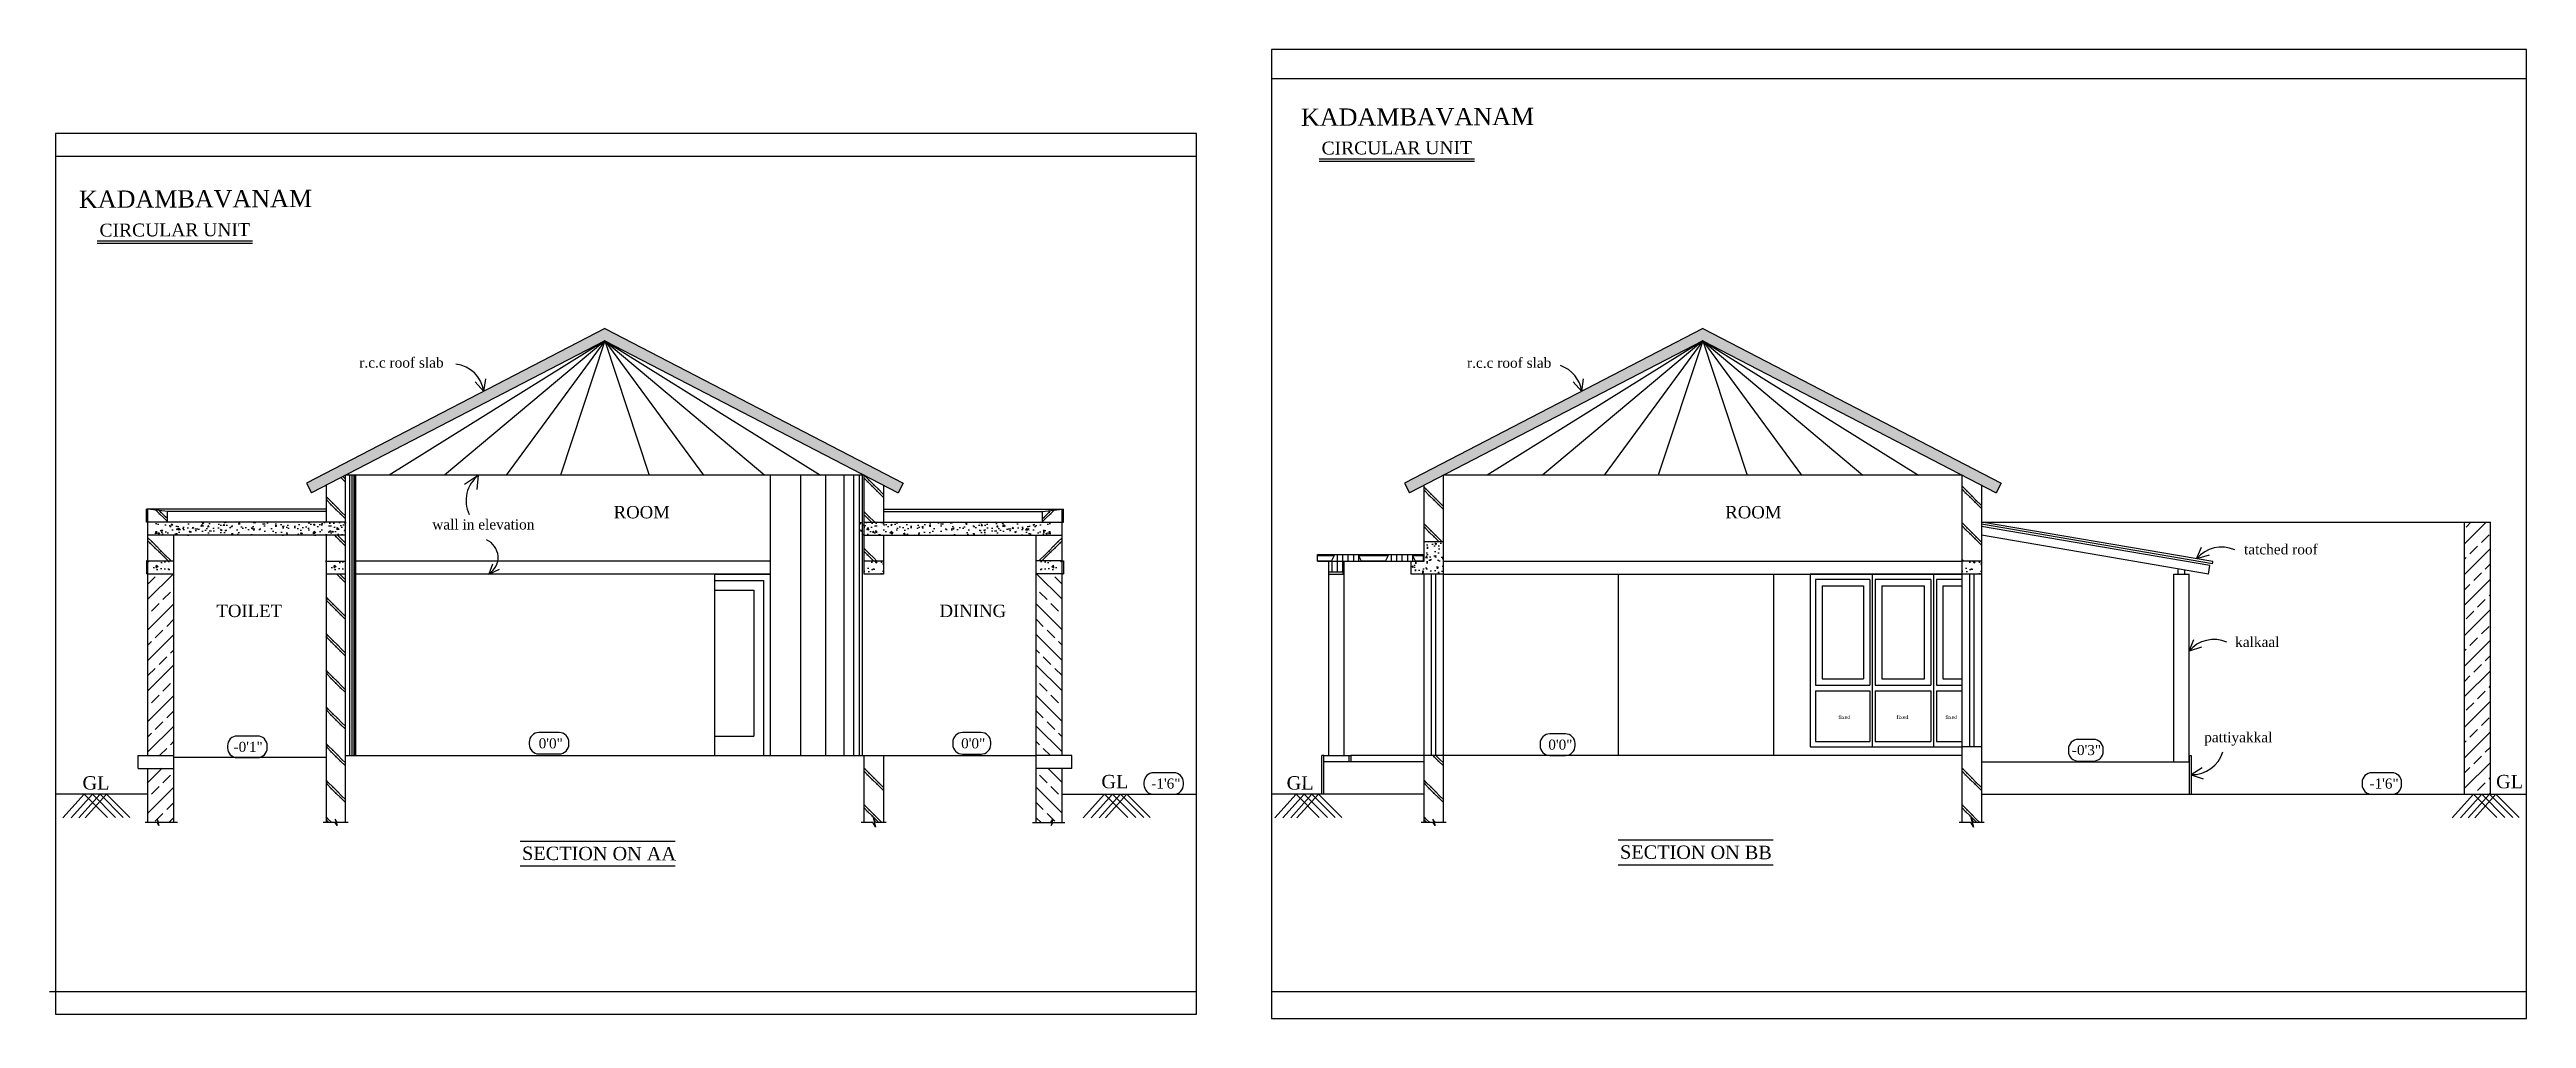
# Model space of a CAD drawing. Extents: x -87 to 3795, y -1857 to 1499.
# Drawn here: x 2575 to 3721, y 675 to 1124 of the extents above; entities that cross this region are included whole.
import ezdxf
from ezdxf.enums import TextEntityAlignment as Align

# ---------------------------------------------------------------- set-up
doc = ezdxf.new("R2010")
doc.units = 0
doc.header["$LTSCALE"] = 20
doc.header["$MEASUREMENT"] = 0
doc.layers.get('0').update_dxf_attribs({"linetype": 'CONTINUOUS'})
for name, color, linetype in [('border', 230, 'CONTINUOUS'), ('DETTEXT', 7, 'CONTINUOUS'), ('DOOR', 1, 'CONTINUOUS'), ('FRAME', 2, 'CONTINUOUS'), ('glass', 4, 'CONTINUOUS'), ('HATCH', 8, 'CONTINUOUS'), ('levels', 2, 'CONTINUOUS'), ('SHUTTER', 7, 'CONTINUOUS'), ('text', 2, 'CONTINUOUS'), ('TEXTS', 2, 'CONTINUOUS'), ('wall', 13, 'CONTINUOUS')]:
    doc.layers.add(name, color=color, linetype=linetype)
doc.layers.add('correct', color=230, linetype='CONTINUOUS', plot=False)
doc.styles.add('STYLE1', font='times_2.ttf')
doc.styles.add('style5', font='times_2.ttf')
pattern_1 = [(135, (98864.482, 71477.108), (8.4852814, 8.4852814), [3, 0]), (135, (98865.19, 71477.815), (8.4852814, 8.4852814), [3, 0])]
pattern_2 = [(130, (24252.622, 5466.251), (-7.1726018, -0.6275213), [0.75, -8.25]), (185, (24252.622, 5466.251), (1.3875133, 7.5219213), [0.6, -6.6]), (79.5486, (24252.024, 5466.199), (-5.7850938, 6.8943954), [0.637402, -7.011421]), (133.8158, (24252.622, 5468.251), (-10.6724105, -1.65519), [1.125, -12.375]), (83.3644, (24251.732, 5468.113), (-9.346627, 9.7411787), [0.956103, -10.51713]), (188.8158, (24252.622, 5468.251), (-9.3466195, 9.741186), [0.9, -9.9]), (159, (24251.622, 5467.751), (-5.9690705, -4.0261889), [0.75, -8.25]), (214, (24251.622, 5467.751), (-2.4331533, 7.2515005), [0.6, -6.6]), (108.5486, (24251.1244, 5467.416), (-8.4022263, 3.225305), [0.637402, -7.011421]), (142.5, (24252.6218, 5466.2513), (-0.12159855, 3.32893854), [0, -6.52, 0, -6.7, 0, -6.625]), (172.5, (24252.6218, 5466.2513), (-2.6306954, 3.9441171), [0, -3.82, 0, -6.37, 0, -2.525]), (212.5, (24254.8518, 5466.2513), (-5.33822436, -0.22554872), [0, -2.5, 0, -7.8, 0, -10.35]), (222.5, (24255.852, 5466.2513), (-5.8318617, 1.0010498), [0, -3.25, 0, -5.18, 0, -7.35])]
pattern_3 = [(135, (99372.579, 71477.108), (8.4852814, 8.4852814), [3, 0]), (135, (99373.286, 71477.815), (8.4852814, 8.4852814), [3, 0])]
pattern_4 = [(45, (17135.478, 8494.882), (-8.485281, 8.485281), [3, 0]), (45, (17134.771, 8495.589), (-8.485281, 8.485281), [3, 0])]

msp = doc.modelspace()

# ---------------------------------------------------------------- texts
at = {"layer": 'DETTEXT', "style": 'STYLE1'}
for s, height, p in [('r.c.c roof slab', 4.698, (2737.5, 979.4)), ('r.c.c roof slab', 4.698, (3250.1, 979.3)), ('wall in elevation', 4.698, (2775.4, 904.4)), ('tatched roof', 4.698, (3607.2, 892.9)), ('kalkaal', 4.7, (3596.3, 850)), ('pattiyakkal', 4.698, (3587.5, 805.1))]:
    msp.add_text(s, height=height, dxfattribs=at).set_placement(p, align=Align.MIDDLE)
at = {"layer": 'DETTEXT', "color": 7, "style": 'STYLE1'}
for p in [(3402.4, 814.2), (3429.3, 814.2), (3451.9, 814.2)]:
    msp.add_text('fixed', height=1.75, dxfattribs=at).set_placement(p)
at = {"layer": 'text', "style": 'style5'}
for s, p in [('ROOM', (2835.7, 907.1)), ('ROOM', (3350.1, 907.1)), ('TOILET', (2651.9, 861.4)), ('DINING', (2986.5, 861.4))]:
    msp.add_text(s, height=5.74, dxfattribs=at).set_placement(p)
at = {"layer": 'TEXTS', "style": 'STYLE1'}
for s, height, rotation, p in [('KADAMBAVANAM', 7.984, 0.2084, (3153.8, 1088.9)), ('KADAMBAVANAM', 7.984, 0.2084, (2588.3, 1050.9)), ('-0\'1"', 4.65, 359.7916, (2659.8, 799)), ('0\'0"', 4.65, 359.7916, (2801, 800.6)), ('0\'0"', 4.65, 359.7916, (2996.5, 800.6)), ('0\'0"', 4.65, 359.7916, (3268.2, 800)), ('-0\'3"', 4.65, 359.7916, (3510.5, 797.5)), ('GL ', 6.2, 359.7916, (2589.9, 781.5)), ('GL ', 6.2, 359.7916, (3061.4, 782.1)), ('-1\'6"', 4.65, 359.7916, (3084.5, 782)), ('GL ', 6.2, 359.7916, (3147.1, 781.5)), ('-1\'6"', 4.65, 359.7916, (3648.2, 782)), ('GL ', 6.2, 359.7916, (3706.8, 782.1)), ('SECTION ON AA', 6.199, 359.7916, (2793.3, 748.9)), ('SECTION ON BB', 6.199, 359.7916, (3301.4, 749.5))]:
    msp.add_text(s, height=height, rotation=rotation, dxfattribs=at).set_placement(p)
at = {"layer": 'TEXTS', "color": 7, "style": 'STYLE1'}
for p in [(3163.3, 1075.6), (2597.8, 1037.6)]:
    msp.add_text('CIRCULAR UNIT', height=5.988, rotation=0.2084, dxfattribs=at).set_placement(p)

# ---------------------------------------------------------------- hatches: boundary and pattern name
at = {"layer": 'HATCH'}
h = msp.add_hatch(dxfattribs=at)
h.set_pattern_fill('AR-CONC', color=8, style=0)
h.set_pattern_definition([(130, (99036.8405, 73218.856), (-7.17260183, -0.62752135), [0.75, -8.25]), (185, (99036.8405, 73218.856), (1.38751334, 7.52192134), [0.6, -6.6]), (79.5486, (99036.243, 73218.804), (-5.7850938, 6.89439542), [0.6374019, -7.0114211]), (133.8158, (99036.8405, 73220.856), (-10.6724105, -1.65519014), [1.125, -12.375]), (83.3644, (99035.951, 73220.718), (-9.3466271, 9.7411787), [0.9561029, -10.51713]), (188.8158, (99036.84, 73220.856), (-9.3466195, 9.741186), [0.9, -9.9]), (159, (99035.8405, 73220.356), (-5.96907052, -4.0261889), [0.75, -8.25]), (214, (99035.8405, 73220.356), (-2.4331533, 7.25150045), [0.6, -6.6]), (108.5486, (99035.343, 73220.0206), (-8.4022263, 3.22530497), [0.6374019, -7.0114211]), (142.5, (99036.8405, 73218.856), (-0.121598553, 3.32893854), [0, -6.52, 0, -6.7, 0, -6.625]), (172.5, (99036.8405, 73218.856), (-2.63069537, 3.94411712), [0, -3.82, 0, -6.37, 0, -2.525]), (212.5, (99039.0705, 73218.856), (-5.33822436, -0.22554872), [0, -2.5, 0, -7.8, 0, -10.35]), (222.5, (99040.0705, 73218.856), (-5.8318617, 1.00104982), [0, -3.25, 0, -5.18, 0, -7.35])])
h.paths.add_polyline_path([(2773.2, 964.7), (2772.1, 964.1), (2771.3, 963.7), (2693.6, 923.4), (2695.9, 919), (2831.6, 989.3), (2967.3, 919), (2969.6, 923.4), (2831.6, 995)])
h = msp.add_hatch(dxfattribs=at)
h.set_pattern_fill('AR-CONC', color=8, style=0)
h.set_pattern_definition([(130, (99544.937, 73218.856), (-7.17260183, -0.62752135), [0.75, -8.25]), (185, (99544.937, 73218.856), (1.38751334, 7.52192134), [0.6, -6.6]), (79.5486, (99544.339, 73218.804), (-5.7850938, 6.89439542), [0.6374019, -7.0114211]), (133.8158, (99544.937, 73220.856), (-10.6724105, -1.65519014), [1.125, -12.375]), (83.3644, (99544.047, 73220.718), (-9.3466271, 9.7411787), [0.9561029, -10.51713]), (188.8158, (99544.937, 73220.856), (-9.3466195, 9.741186), [0.9, -9.9]), (159, (99543.937, 73220.356), (-5.96907052, -4.0261889), [0.75, -8.25]), (214, (99543.937, 73220.356), (-2.4331533, 7.25150045), [0.6, -6.6]), (108.5486, (99543.439, 73220.0206), (-8.4022263, 3.22530497), [0.6374019, -7.0114211]), (142.5, (99544.9368, 73218.856), (-0.121598553, 3.32893854), [0, -6.52, 0, -6.7, 0, -6.625]), (172.5, (99544.9368, 73218.856), (-2.63069537, 3.94411712), [0, -3.82, 0, -6.37, 0, -2.525]), (212.5, (99547.1668, 73218.856), (-5.33822436, -0.22554872), [0, -2.5, 0, -7.8, 0, -10.35]), (222.5, (99548.1668, 73218.856), (-5.8318617, 1.00104982), [0, -3.25, 0, -5.18, 0, -7.35])])
h.paths.add_polyline_path([(3281.3, 964.7), (3280.2, 964.1), (3279.4, 963.7), (3234.8, 940.6), (3201.7, 923.4), (3204, 919), (3269.7, 953.1), (3339.7, 989.3), (3378.4, 969.3), (3406.6, 954.7), (3475.4, 919), (3477.7, 923.4), (3409.5, 958.8), (3381.1, 973.5), (3339.7, 995)])
h = msp.add_hatch(dxfattribs=at)
h.set_pattern_fill('BRICK HATCH', color=8, angle=45, style=0)
h.set_pattern_definition([(135, (98864.482, 71472.755), (8.4852814, 8.4852814), [3, 0]), (135, (98865.19, 71473.462), (8.4852814, 8.4852814), [3, 0])])
h.paths.add_polyline_path([(2702.6, 905.3), (2702.6, 922.4), (2711.6, 927.1), (2711.6, 905.3)])
h = msp.add_hatch(dxfattribs=at)
h.set_pattern_fill('BRICK HATCH', color=8, angle=45, style=0)
h.set_pattern_definition(pattern_1)
h.paths.add_polyline_path([(2951.6, 905.3), (2960.6, 905.3), (2960.6, 922.4), (2951.6, 927.1)])
h.paths.add_polyline_path([(2960.6, 899.3), (2951.6, 899.3), (2951.6, 887.3), (2960.6, 887.3)])
h = msp.add_hatch(dxfattribs=at)
h.set_pattern_fill('BRICK HATCH', color=8, angle=45, style=0)
h.set_pattern_definition(pattern_3)
h.paths.add_polyline_path([(3210.7, 896.3), (3219.7, 896.3), (3219.7, 927.1), (3210.7, 922.4)])
h = msp.add_hatch(dxfattribs=at)
h.set_pattern_fill('BRICK HATCH', color=8, angle=45, style=0)
h.set_pattern_definition([(135, (99372.579, 71522.882), (8.4852814, 8.4852814), [3, 0]), (135, (99373.286, 71523.589), (8.4852814, 8.4852814), [3, 0])])
h.paths.add_polyline_path([(3459.7, 887.3), (3468.7, 887.3), (3468.7, 922.4), (3459.7, 927.1)])
h = msp.add_hatch(dxfattribs=at)
h.set_pattern_fill('BRICK HATCH', color=8, angle=45, style=0)
h.set_pattern_definition([(135, (98861.317, 71477.108), (8.4852814, 8.4852814), [3, 0]), (135, (98862.024, 71477.815), (8.4852814, 8.4852814), [3, 0])])
h.paths.add_polyline_path([(2629.2, 905.3), (2629.2, 910.3), (2620.2, 911.3), (2620.2, 905.3)])
h = msp.add_hatch(dxfattribs=at)
h.set_pattern_fill('BRICK HATCH', color=8, angle=45, style=0)
h.set_pattern_definition([(45, (-93197.945, 71477.108), (-8.4852814, 8.4852814), [3, 0]), (45, (-93198.652, 71477.815), (-8.4852814, 8.4852814), [3, 0])])
h.paths.add_polyline_path([(3034.2, 905.3), (3034.2, 910.3), (3043.2, 911.3), (3043.2, 905.3)])
h = msp.add_hatch(dxfattribs=at)
h.set_pattern_fill('BRICK HATCH', color=8, angle=45, style=0)
h.set_pattern_definition([(135, (98861.317, 71459.219), (8.4852814, 8.4852814), [3, 0]), (135, (98862.024, 71459.926), (8.4852814, 8.4852814), [3, 0])])
h.paths.add_polyline_path([(2632.2, 887.4), (2632.2, 899.3), (2620.2, 899.3), (2620.2, 887.4)])
h = msp.add_hatch(dxfattribs=at)
h.set_pattern_fill('AR-CONC', color=256, style=0)
h.set_pattern_definition([(130, (24252.622, 5472.251), (-7.1726018, -0.6275213), [0.75, -8.25]), (185, (24252.622, 5472.251), (1.3875133, 7.5219213), [0.6, -6.6]), (79.5486, (24252.024, 5472.199), (-5.7850938, 6.8943954), [0.637402, -7.011421]), (133.8158, (24252.622, 5474.251), (-10.6724105, -1.65519), [1.125, -12.375]), (83.3644, (24251.732, 5474.113), (-9.346627, 9.7411787), [0.956103, -10.51713]), (188.8158, (24252.622, 5474.251), (-9.3466195, 9.741186), [0.9, -9.9]), (159, (24251.622, 5473.751), (-5.9690705, -4.0261889), [0.75, -8.25]), (214, (24251.622, 5473.751), (-2.4331533, 7.2515005), [0.6, -6.6]), (108.5486, (24251.1244, 5473.416), (-8.4022263, 3.225305), [0.637402, -7.011421]), (142.5, (24252.6218, 5472.2513), (-0.12159855, 3.32893854), [0, -6.52, 0, -6.7, 0, -6.625]), (172.5, (24252.6218, 5472.2513), (-2.6306954, 3.9441171), [0, -3.82, 0, -6.37, 0, -2.525]), (212.5, (24254.8518, 5472.2513), (-5.33822436, -0.22554872), [0, -2.5, 0, -7.8, 0, -10.35]), (222.5, (24255.852, 5472.2513), (-5.8318617, 1.0010498), [0, -3.25, 0, -5.18, 0, -7.35])])
h.paths.add_polyline_path([(2623.4, 905.3), (2711.6, 905.3), (2711.6, 899.3), (2623.4, 899.3)])
h = msp.add_hatch(dxfattribs=at)
h.set_pattern_fill('BRICK HATCH', color=8, angle=45, style=0)
h.set_pattern_definition(pattern_1)
h.paths.add_polyline_path([(2702.6, 887.3), (2711.6, 887.3), (2711.6, 899.3), (2702.6, 899.3)])
h = msp.add_hatch(dxfattribs=at)
h.set_pattern_fill('AR-CONC', color=256, style=0)
h.set_pattern_definition([(50, (-18591.1185, 5472.251), (7.1726018, -0.6275213), [0.75, -8.25]), (355, (-18591.1185, 5472.251), (-1.3875133, 7.5219213), [0.6, -6.6]), (100.4514, (-18590.521, 5472.199), (5.7850938, 6.8943954), [0.637402, -7.011421]), (46.1842, (-18591.1185, 5474.251), (10.6724105, -1.65519), [1.125, -12.375]), (96.6356, (-18590.229, 5474.113), (9.346627, 9.7411787), [0.956103, -10.51713]), (351.1842, (-18591.119, 5474.251), (9.3466195, 9.741186), [0.9, -9.9]), (21, (-18590.1185, 5473.751), (5.9690705, -4.0261889), [0.75, -8.25]), (326, (-18590.1185, 5473.751), (2.4331533, 7.2515005), [0.6, -6.6]), (71.4514, (-18589.621, 5473.416), (8.4022263, 3.225305), [0.637402, -7.011421]), (37.5, (-18591.1185, 5472.2513), (0.12159855, 3.32893854), [0, -6.52, 0, -6.7, 0, -6.625]), (7.5, (-18591.1185, 5472.2513), (2.6306954, 3.9441171), [0, -3.82, 0, -6.37, 0, -2.525]), (327.5, (-18593.3485, 5472.2513), (5.33822436, -0.22554872), [0, -2.5, 0, -7.8, 0, -10.35]), (317.5, (-18594.3485, 5472.2513), (5.8318617, 1.0010498), [0, -3.25, 0, -5.18, 0, -7.35])])
h.paths.add_polyline_path([(3038.1, 905.3), (2949.9, 905.3), (2949.9, 899.3), (3038.1, 899.3)])
h = msp.add_hatch(dxfattribs=at)
h.set_pattern_fill('BRICK HATCH', color=8, angle=45, style=0)
h.set_pattern_definition([(45, (-93197.945, 71459.219), (-8.4852814, 8.4852814), [3, 0]), (45, (-93198.652, 71459.926), (-8.4852814, 8.4852814), [3, 0])])
h.paths.add_polyline_path([(3031.2, 887.4), (3031.2, 899.3), (3043.2, 899.3), (3043.2, 887.4)])
h = msp.add_hatch(dxfattribs=at)
h.set_pattern_fill('AR-CONC', color=8, style=0)
h.set_pattern_definition([(50, (-93517.104, 73218.856), (7.17260183, -0.62752135), [0.75, -8.25]), (355, (-93517.104, 73218.856), (-1.38751334, 7.52192134), [0.6, -6.6]), (100.4514, (-93516.506, 73218.804), (5.7850938, 6.89439542), [0.6374019, -7.0114211]), (46.1842, (-93517.104, 73220.856), (10.6724105, -1.65519014), [1.125, -12.375]), (96.6356, (-93516.215, 73220.718), (9.3466271, 9.7411787), [0.9561029, -10.51713]), (351.1842, (-93517.104, 73220.856), (9.3466195, 9.741186), [0.9, -9.9]), (21, (-93516.104, 73220.356), (5.96907052, -4.0261889), [0.75, -8.25]), (326, (-93516.104, 73220.356), (2.4331533, 7.25150045), [0.6, -6.6]), (71.4514, (-93515.6066, 73220.0206), (8.4022263, 3.22530497), [0.6374019, -7.0114211]), (37.5, (-93517.104, 73218.856), (0.121598553, 3.32893854), [0, -6.52, 0, -6.7, 0, -6.625]), (7.5, (-93517.104, 73218.856), (2.63069537, 3.94411712), [0, -3.82, 0, -6.37, 0, -2.525]), (327.5, (-93519.334, 73218.856), (5.33822436, -0.22554872), [0, -2.5, 0, -7.8, 0, -10.35]), (317.5, (-93520.334, 73218.856), (5.8318617, 1.00104982), [0, -3.25, 0, -5.18, 0, -7.35])])
h.paths.add_polyline_path([(3219.7, 896.3), (3210.7, 896.3), (3210.7, 887.3), (3204.7, 887.3), (3204.7, 881.3), (3210.7, 881.3), (3219.7, 881.3)])
h = msp.add_hatch(dxfattribs=at)
h.set_pattern_fill('ANSI33', color=256, scale=40, style=0)
h.set_pattern_definition([(45, (-94255.503, 73218.856), (-7.0710678, 7.0710678), []), (45, (-94248.432, 73218.856), (-7.0710678, 7.0710678), [5, -2.5])])
h.paths.add_polyline_path([(3704.2, 905.3), (3692.2, 905.3), (3692.2, 779.3), (3704.2, 779.3)])
h = msp.add_hatch(dxfattribs=at)
h.set_pattern_fill('AR-CONC', color=256, style=0)
h.set_pattern_definition([(130, (24170.2413, 5466.251), (-7.1726018, -0.6275213), [0.75, -8.25]), (185, (24170.241, 5466.251), (1.3875133, 7.5219213), [0.6, -6.6]), (79.5486, (24169.6436, 5466.199), (-5.7850938, 6.8943954), [0.637402, -7.011421]), (133.8158, (24170.241, 5468.251), (-10.6724105, -1.65519), [1.125, -12.375]), (83.3644, (24169.352, 5468.113), (-9.346627, 9.7411787), [0.956103, -10.51713]), (188.8158, (24170.241, 5468.251), (-9.3466195, 9.741186), [0.9, -9.9]), (159, (24169.2413, 5467.751), (-5.9690705, -4.0261889), [0.75, -8.25]), (214, (24169.241, 5467.751), (-2.4331533, 7.2515005), [0.6, -6.6]), (108.5486, (24168.744, 5467.416), (-8.4022263, 3.225305), [0.637402, -7.011421]), (142.5, (24170.2413, 5466.2513), (-0.12159855, 3.32893854), [0, -6.52, 0, -6.7, 0, -6.625]), (172.5, (24170.2413, 5466.2513), (-2.6306954, 3.9441171), [0, -3.82, 0, -6.37, 0, -2.525]), (212.5, (24172.4713, 5466.2513), (-5.33822436, -0.22554872), [0, -2.5, 0, -7.8, 0, -10.35]), (222.5, (24173.4713, 5466.2513), (-5.8318617, 1.0010498), [0, -3.25, 0, -5.18, 0, -7.35])])
h.paths.add_polyline_path([(2620.2, 887.4), (2632.2, 887.4), (2632.2, 881.4), (2620.2, 881.4)])
h = msp.add_hatch(dxfattribs=at)
h.set_pattern_fill('AR-CONC', color=256, style=0)
h.set_pattern_definition(pattern_2)
h.paths.add_polyline_path([(2702.6, 887.3), (2711.6, 887.3), (2711.6, 881.3), (2702.6, 881.3)])
h = msp.add_hatch(dxfattribs=at)
h.set_pattern_fill('AR-CONC', color=256, style=0)
h.set_pattern_definition(pattern_2)
h.paths.add_polyline_path([(2951.6, 887.3), (2960.6, 887.3), (2960.6, 881.3), (2951.6, 881.3)])
h = msp.add_hatch(dxfattribs=at)
h.set_pattern_fill('AR-CONC', color=256, style=0)
h.set_pattern_definition([(50, (-18506.8685, 5466.251), (7.1726018, -0.6275213), [0.75, -8.25]), (355, (-18506.8685, 5466.251), (-1.3875133, 7.5219213), [0.6, -6.6]), (100.4514, (-18506.271, 5466.199), (5.7850938, 6.8943954), [0.637402, -7.011421]), (46.1842, (-18506.8685, 5468.251), (10.6724105, -1.65519), [1.125, -12.375]), (96.6356, (-18505.979, 5468.113), (9.346627, 9.7411787), [0.956103, -10.51713]), (351.1842, (-18506.869, 5468.251), (9.3466195, 9.741186), [0.9, -9.9]), (21, (-18505.8685, 5467.751), (5.9690705, -4.0261889), [0.75, -8.25]), (326, (-18505.8685, 5467.751), (2.4331533, 7.2515005), [0.6, -6.6]), (71.4514, (-18505.371, 5467.416), (8.4022263, 3.225305), [0.637402, -7.011421]), (37.5, (-18506.8685, 5466.2513), (0.12159855, 3.32893854), [0, -6.52, 0, -6.7, 0, -6.625]), (7.5, (-18506.8685, 5466.2513), (2.6306954, 3.9441171), [0, -3.82, 0, -6.37, 0, -2.525]), (327.5, (-18509.0985, 5466.2513), (5.33822436, -0.22554872), [0, -2.5, 0, -7.8, 0, -10.35]), (317.5, (-18510.0985, 5466.2513), (5.8318617, 1.0010498), [0, -3.25, 0, -5.18, 0, -7.35])])
h.paths.add_polyline_path([(3043.2, 887.4), (3031.2, 887.4), (3031.2, 881.4), (3043.2, 881.4)])
h = msp.add_hatch(dxfattribs=at)
h.set_pattern_fill('STONE01', color=256, scale=5, style=0)
h.set_pattern_definition([(270, (17102.978, 8519.882), (25, -5e-15), [12.5, -12.5]), (270, (17100.478, 8519.882), (25, -5e-15), [12.5, -12.5]), (270, (17097.978, 8519.882), (25, -5e-15), [12.5, -12.5]), (0, (17090.478, 8517.382), (0, 25), [5, -20]), (0, (17090.478, 8514.882), (0, 25), [3.75, -21.25]), (0, (17090.478, 8512.382), (0, 25), [2.5, -22.5]), (0, (17090.478, 8509.882), (0, 25), [1.25, -23.75]), (0, (17104.228, 8517.382), (0, 25), [11.25, -13.75]), (0, (17105.478, 8514.882), (0, 25), [10, -15]), (0, (17106.728, 8512.382), (0, 25), [8.75, -16.25]), (0, (17107.978, 8509.882), (0, 25), [7.5, -17.5]), (116.56505, (17134.228, 8507.382), (5e-07, 25.000023), [13.9754, -41.92625]), (116.56505, (17109.228, 8507.382), (5e-07, 25.000023), [13.9754, -41.92625]), (63.43495, (17115.478, 8507.382), (-5e-07, 25.000023), [13.9754, -41.92625]), (63.43495, (17090.478, 8507.382), (-5e-07, 25.000023), [13.9754, -41.92625]), (270, (17095.478, 8517.382), (25, -5e-15), [12.5, -12.5]), (270, (17092.978, 8512.382), (25, -5e-15), [12.5, -12.5]), (90, (17105.478, 8502.382), (-25, 2e-15), [12.5, -12.5]), (90, (17107.978, 8497.382), (-25, 2e-15), [12.5, -12.5]), (90, (17110.478, 8494.882), (-25, 2e-15), [12.5, -12.5]), (90, (17112.978, 8494.882), (-25, 2e-15), [12.5, -12.5]), (90, (17115.478, 8494.882), (-25, 2e-15), [12.5, -12.5]), (180, (17115.478, 8519.882), (-3e-15, -25), []), (0, (17091.728, 8497.382), (0, 25), [16.25, -8.75]), (180, (17106.728, 8499.882), (3e-15, 25), [13.75, -11.25]), (0, (17094.228, 8502.382), (0, 25), [11.25, -13.75]), (0, (17095.478, 8504.882), (0, 25), [8.75, -16.25]), (116.56505, (17134.228, 8494.882), (5e-07, 25.000023), [13.9754, -41.92625]), (116.56505, (17109.228, 8494.882), (5e-07, 25.000023), [13.9754, -41.92625]), (63.43495, (17115.478, 8494.882), (-5e-07, 25.000023), [13.9754, -41.92625]), (63.43495, (17090.478, 8494.882), (-5e-07, 25.000023), [13.9754, -41.92625]), (0, (17090.478, 8507.382), (0, 25), []), (0, (17096.728, 8507.382), (0, 25), [6.25, -18.75])])
h.paths.add_polyline_path([(3161.4, 890.3), (3161.4, 887.3), (3210.5, 887.3), (3210.5, 890.3)])
h = msp.add_hatch(dxfattribs=at)
h.set_pattern_fill('STONE01', color=256, scale=5, style=0)
h.set_pattern_definition([(270, (17147.978, 8519.882), (25, -5e-15), [12.5, -12.5]), (270, (17145.478, 8519.882), (25, -5e-15), [12.5, -12.5]), (270, (17142.978, 8519.882), (25, -5e-15), [12.5, -12.5]), (0, (17135.478, 8517.382), (0, 25), [5, -20]), (0, (17135.478, 8514.882), (0, 25), [3.75, -21.25]), (0, (17135.478, 8512.382), (0, 25), [2.5, -22.5]), (0, (17135.478, 8509.882), (0, 25), [1.25, -23.75]), (0, (17149.228, 8517.382), (0, 25), [11.25, -13.75]), (0, (17150.478, 8514.882), (0, 25), [10, -15]), (0, (17151.728, 8512.382), (0, 25), [8.75, -16.25]), (0, (17152.978, 8509.882), (0, 25), [7.5, -17.5]), (116.56505, (17179.228, 8507.382), (5e-07, 25.000023), [13.9754, -41.92625]), (116.56505, (17154.228, 8507.382), (5e-07, 25.000023), [13.9754, -41.92625]), (63.43495, (17160.478, 8507.382), (-5e-07, 25.000023), [13.9754, -41.92625]), (63.43495, (17135.478, 8507.382), (-5e-07, 25.000023), [13.9754, -41.92625]), (270, (17140.478, 8517.382), (25, -5e-15), [12.5, -12.5]), (270, (17137.978, 8512.382), (25, -5e-15), [12.5, -12.5]), (90, (17150.478, 8502.382), (-25, 2e-15), [12.5, -12.5]), (90, (17152.978, 8497.382), (-25, 2e-15), [12.5, -12.5]), (90, (17155.478, 8494.882), (-25, 2e-15), [12.5, -12.5]), (90, (17157.978, 8494.882), (-25, 2e-15), [12.5, -12.5]), (90, (17160.478, 8494.882), (-25, 2e-15), [12.5, -12.5]), (180, (17160.478, 8519.882), (-3e-15, -25), []), (0, (17136.728, 8497.382), (0, 25), [16.25, -8.75]), (180, (17151.728, 8499.882), (3e-15, 25), [13.75, -11.25]), (0, (17139.228, 8502.382), (0, 25), [11.25, -13.75]), (0, (17140.478, 8504.882), (0, 25), [8.75, -16.25]), (116.56505, (17179.228, 8494.882), (5e-07, 25.000023), [13.9754, -41.92625]), (116.56505, (17154.228, 8494.882), (5e-07, 25.000023), [13.9754, -41.92625]), (63.43495, (17160.478, 8494.882), (-5e-07, 25.000023), [13.9754, -41.92625]), (63.43495, (17135.478, 8494.882), (-5e-07, 25.000023), [13.9754, -41.92625]), (0, (17135.478, 8507.382), (0, 25), []), (0, (17141.728, 8507.382), (0, 25), [6.25, -18.75])])
h.paths.add_polyline_path([(3166.7, 881.3), (3173.7, 881.3), (3173.7, 887.3), (3166.7, 887.3)])
h = msp.add_hatch(dxfattribs=at)
h.set_pattern_fill('BRICK HATCH', color=256, angle=45, style=0)
h.set_pattern_definition(pattern_4)
h.paths.add_polyline_path([(3173.7, 887.3), (3167.7, 887.3), (3167.7, 881.3), (3173.7, 881.3)])
h = msp.add_hatch(dxfattribs=at)
h.set_pattern_fill('BRICK HATCH', color=256, angle=45, style=0)
h.set_pattern_definition(pattern_4)
h.paths.add_polyline_path([(3173.7, 881.3), (3173.7, 887.3), (3167.7, 887.3), (3167.7, 881.3)])
h = msp.add_hatch(dxfattribs=at)
h.set_pattern_fill('BRICK HATCH', color=256, angle=45, style=0)
h.set_pattern_definition(pattern_4)
h.paths.add_polyline_path([(3173.7, 881.3), (3173.7, 887.3), (3167.7, 887.3), (3167.7, 881.3)])
h = msp.add_hatch(dxfattribs=at)
h.set_pattern_fill('AR-CONC', color=256, style=0)
h.set_pattern_definition([(130, (24760.718, 5466.251), (-7.1726018, -0.6275213), [0.75, -8.25]), (185, (24760.718, 5466.251), (1.3875133, 7.5219213), [0.6, -6.6]), (79.5486, (24760.1204, 5466.199), (-5.7850938, 6.8943954), [0.637402, -7.011421]), (133.8158, (24760.718, 5468.251), (-10.6724105, -1.65519), [1.125, -12.375]), (83.3644, (24759.829, 5468.113), (-9.346627, 9.7411787), [0.956103, -10.51713]), (188.8158, (24760.718, 5468.251), (-9.3466195, 9.741186), [0.9, -9.9]), (159, (24759.718, 5467.751), (-5.9690705, -4.0261889), [0.75, -8.25]), (214, (24759.718, 5467.751), (-2.4331533, 7.2515005), [0.6, -6.6]), (108.5486, (24759.221, 5467.416), (-8.4022263, 3.225305), [0.637402, -7.011421]), (142.5, (24760.718, 5466.2513), (-0.12159855, 3.32893854), [0, -6.52, 0, -6.7, 0, -6.625]), (172.5, (24760.718, 5466.2513), (-2.6306954, 3.9441171), [0, -3.82, 0, -6.37, 0, -2.525]), (212.5, (24762.948, 5466.2513), (-5.33822436, -0.22554872), [0, -2.5, 0, -7.8, 0, -10.35]), (222.5, (24763.948, 5466.2513), (-5.8318617, 1.0010498), [0, -3.25, 0, -5.18, 0, -7.35])])
h.paths.add_polyline_path([(3459.7, 887.3), (3468.7, 887.3), (3468.7, 881.3), (3459.7, 881.3)])
h = msp.add_hatch(dxfattribs=at)
h.set_pattern_fill('ANSI33', color=256, scale=40, style=0)
h.set_pattern_definition([(45, (-94920.049, 73218.856), (-7.0710678, 7.0710678), []), (45, (-94912.978, 73218.856), (-7.0710678, 7.0710678), [5, -2.5])])
h.paths.add_polyline_path([(2632.2, 791.4), (2620.2, 791.4), (2620.2, 766.2), (2624.4, 766.2), (2625.3, 764.8), (2624.4, 767.8), (2625.3, 766.2), (2632.2, 766.2)])
h.paths.add_polyline_path([(2632.2, 881.4), (2620.2, 881.4), (2620.2, 797.4), (2632.2, 797.4)])
h = msp.add_hatch(dxfattribs=at)
h.set_pattern_fill('BRICK HATCH', color=8, angle=45, style=0)
h.set_pattern_definition(pattern_1)
h.paths.add_polyline_path([(2711.6, 881.3), (2702.6, 881.3), (2702.6, 766.2), (2706.8, 766.2), (2707.7, 764.8), (2706.8, 767.8), (2707.7, 766.2), (2711.6, 766.2)])
h = msp.add_hatch(dxfattribs=at)
h.set_pattern_fill('ANSI33', color=256, scale=40, style=0)
h.set_pattern_definition([(135, (100583.422, 73218.856), (7.0710678, 7.0710678), []), (135, (100576.351, 73218.856), (7.0710678, 7.0710678), [5, -2.5])])
h.paths.add_polyline_path([(3031.2, 791.4), (3043.2, 791.4), (3043.2, 766.2), (3039, 766.2), (3038.1, 764.8), (3039, 767.8), (3038, 766.2), (3031.2, 766.2)])
h.paths.add_polyline_path([(3031.2, 881.4), (3043.2, 881.4), (3043.2, 797.4), (3031.2, 797.4)])
h = msp.add_hatch(dxfattribs=at)
h.set_pattern_fill('BRICK HATCH', color=8, angle=45, style=0)
h.set_pattern_definition(pattern_1)
h.paths.add_polyline_path([(2960.6, 797.3), (2951.6, 797.3), (2951.6, 766.2), (2955.6, 766.2), (2956.9, 764.1), (2955.8, 768.5), (2957.1, 766.2), (2960.6, 766.2)])
h = msp.add_hatch(dxfattribs=at)
h.set_pattern_fill('BRICK HATCH', color=8, angle=45, style=0)
h.set_pattern_definition(pattern_3)
h.paths.add_polyline_path([(3219.7, 797.3), (3210.7, 797.3), (3210.7, 766.2), (3214.9, 766.2), (3215.3, 766.2), (3214.8, 767.8), (3215.8, 766.2), (3219.7, 766.2)])
h = msp.add_hatch(dxfattribs=at)
h.set_pattern_fill('BRICK HATCH', color=8, angle=45, style=0)
h.set_pattern_definition(pattern_3)
h.paths.add_polyline_path([(3468.7, 797.3), (3459.7, 797.3), (3459.7, 766.2), (3463.7, 766.2), (3465, 764.1), (3463.8, 768.5), (3465.2, 766.2), (3468.7, 766.2)])

# ---------------------------------------------------------------- linework, layer by layer
at = {"color": 8}
for p, q in [((2831.6, 989.3), (2731.8, 927.1)), ((2831.6, 989.3), (2757.4, 927.1)), ((2831.6, 989.3), (2786, 927.1)), ((2831.6, 989.3), (2811.1, 927.1)), ((2831.6, 989.3), (2931.4, 927.1)), ((2831.6, 989.3), (2905.7, 927.1)), ((2831.6, 989.3), (2877.2, 927.1)), ((2831.6, 989.3), (2852.1, 927.1)), ((3339.7, 989.3), (3239.9, 927.1)), ((3339.7, 989.3), (3265.5, 927.1)), ((3339.7, 989.3), (3294.1, 927.1)), ((3339.7, 989.3), (3319.1, 927.1)), ((3339.7, 989.3), (3439.5, 927.1)), ((3339.7, 989.3), (3413.8, 927.1)), ((3339.7, 989.3), (3385.3, 927.1)), ((3339.7, 989.3), (3360.2, 927.1))]:
    msp.add_line(p, q, dxfattribs=at)
for p, q in [((2951.6, 927.1), (2711.6, 927.1)), ((3459.7, 927.1), (3219.7, 927.1)), ((3575.7, 887.1), (3468.7, 905.4)), ((3468.7, 905.3), (3692.2, 905.3)), ((3575.5, 886.1), (3468.7, 904.4)), ((3574.4, 885.3), (3468.7, 903.4)), ((3573.7, 881.3), (3468.7, 899.3)), ((3161.4, 887.3), (3161.4, 890.3)), ((3161.4, 890.3), (3210.5, 890.3)), ((3161.4, 887.3), (3210.5, 887.3)), ((3166.7, 797.3), (3166.7, 887.3)), ((3173.7, 797.3), (3173.7, 887.3)), ((3210.5, 887.3), (3210.5, 890.3)), ((3219.7, 887.3), (3459.7, 887.3)), ((3559.7, 881.3), (3559.7, 883.7)), ((3562.7, 881.3), (3562.7, 883.2)), ((3573.7, 881.3), (3574.4, 885.3)), ((3575.5, 886.1), (3575.7, 887.1)), ((3166.7, 881.3), (3173.7, 881.3)), ((3219.7, 881.3), (3459.7, 881.3)), ((3300.7, 797.3), (3300.7, 881.3)), ((3372.5, 797.3), (3372.5, 881.3)), ((3459.7, 801.3), (3459.7, 881.3)), ((3468.7, 881.3), (3468.7, 801.3)), ((3557.7, 794.3), (3557.7, 881.3)), ((3557.7, 881.3), (3564.7, 881.3)), ((3564.7, 794.3), (3564.7, 881.3)), ((3163.4, 779.3), (3163.4, 797.3)), ((3164.4, 797.3), (3163.4, 797.3)), ((3164.4, 779.3), (3164.4, 797.3)), ((3164.4, 797.3), (3176.9, 797.3)), ((3210.7, 794.3), (3164.4, 794.3)), ((3175.9, 797.3), (3175.9, 794.3)), ((3210.7, 797.3), (3176.9, 797.3)), ((3176.9, 797.3), (3176.9, 794.3)), ((3468.7, 794.3), (3564.7, 794.3)), ((3564.7, 797.3), (3564.7, 779.3)), ((3564.7, 797.3), (3565.7, 797.3)), ((3565.7, 797.3), (3565.7, 779.3))]:
    msp.add_line(p, q)
for points in [[(2961.8, 766.2), (2957.1, 766.2), (2955.8, 768.5), (2956.9, 764.1), (2955.6, 766.2), (2950.3, 766.2)], [(3469.9, 766.2), (3465.2, 766.2), (3463.8, 768.5), (3465, 764.1), (3463.7, 766.2), (3458.4, 766.2)], [(2633.9, 766.2), (2625.3, 766.2), (2624.4, 767.8), (2625.3, 764.8), (2624.4, 766.2), (2618.9, 766.2)], [(2712.8, 766.2), (2707.7, 766.2), (2706.8, 767.8), (2707.7, 764.8), (2706.8, 766.2), (2701.3, 766.2)], [(3029.5, 766.2), (3038, 766.2), (3039, 767.8), (3038.1, 764.8), (3039, 766.2), (3044.5, 766.2)], [(3220.9, 766.2), (3215.8, 766.2), (3214.8, 767.8), (3215.8, 764.8), (3214.9, 766.2), (3209.4, 766.2)]]:
    msp.add_lwpolyline(points)
at = {"layer": 'border', "lineweight": -2}
for p, q in [((3140.1, 1110.8), (3720.9, 1110.8)), ((2577.4, 1074.8), (3105.4, 1074.8)), ((2574.7, 688), (3105.4, 688)), ((3140.1, 688), (3720.9, 688))]:
    msp.add_line(p, q, dxfattribs=at)
at = {"layer": 'correct', "color": 3}
for points in [[(3140.1, 1124.3), (3140.1, 675.5), (3720.9, 675.5), (3720.9, 1124.3)], [(2577.4, 1085.4), (2577.4, 677.4), (3105.4, 677.4), (3105.4, 1085.4)]]:
    msp.add_lwpolyline(points, close=True, dxfattribs=at)
at = {"layer": 'DETTEXT'}
for points in [[(2771.6, 970.4), (2775.6, 965.9), (2776.5, 971.7)], [(3279.7, 970.4), (3283.7, 965.9), (3284.5, 971.7)], [(2772.6, 920.4), (2773.2, 927.1), (2766.7, 922.8)], [(2779.7, 885.9), (2777.9, 881.3), (2782.9, 883.5)], [(3574, 890.1), (3568.2, 888.4), (3570.5, 893.7)], [(3570.4, 847.4), (3564.7, 845.6), (3566.9, 851)], [(3570.8, 791.5), (3565.7, 788.3), (3571.2, 786.5)]]:
    msp.add_lwpolyline(points, dxfattribs=at)
for centre, radius, start, end in [((2760.8, 963.7), 15, 8.6751, 82.6959), ((3268.9, 963.7), 15, 8.6751, 70.6506), ((2782.4, 915.3), 15, 127.9992, 205.2167), ((2773.4, 889), 8.83, 300.4279, 67.0922), ((3579.8, 878.8), 15, 66.2199, 140.2407), ((3576.2, 836), 15, 66.2199, 140.2407), ((3566.1, 803.4), 15, 268.5463, 342.5672)]:
    msp.add_arc(centre, radius, start, end, dxfattribs=at)
at = {"layer": 'DOOR'}
for p, q in [((2882.4, 881.3), (2908.1, 881.3)), ((2882.4, 878.3), (2905.1, 878.3)), ((2882.4, 873.8), (2900.6, 873.8)), ((2900.6, 873.8), (2900.6, 806.3)), ((2905.1, 878.3), (2905.1, 797.3)), ((2908.1, 881.3), (2908.1, 797.3)), ((3210.7, 797.3), (3210.7, 881.3)), ((3214.2, 797.3), (3214.2, 881.3)), ((3216.2, 797.3), (3216.2, 881.3)), ((3219.7, 797.3), (3219.7, 881.3)), ((2882.4, 806.3), (2900.6, 806.3))]:
    msp.add_line(p, q, dxfattribs=at)
at = {"layer": 'FRAME'}
for p, q in [((3459.7, 881.3), (3389.4, 881.3)), ((3389.4, 881.3), (3389.4, 801.3)), ((3417, 878.8), (3391.9, 878.8)), ((3391.9, 878.8), (3391.9, 829.8)), ((3417, 878.8), (3417, 829.8)), ((3419.5, 878.8), (3419.5, 829.8)), ((3445.3, 878.8), (3445.3, 829.8)), ((3459.7, 878.8), (3447.8, 878.8)), ((3447.8, 878.8), (3447.8, 829.8)), ((3391.9, 829.8), (3417, 829.8)), ((3391.9, 827.3), (3417, 827.3)), ((3391.9, 827.3), (3391.9, 803.8)), ((3417, 827.3), (3417, 803.8)), ((3419.5, 829.8), (3445.3, 829.8)), ((3419.5, 827.3), (3445.3, 827.3)), ((3419.5, 827.3), (3419.5, 803.8)), ((3445.3, 827.3), (3445.3, 803.8)), ((3447.8, 829.8), (3459.7, 829.8)), ((3447.8, 827.3), (3459.7, 827.3)), ((3447.8, 827.3), (3447.8, 803.8)), ((3391.9, 803.8), (3417, 803.8)), ((3419.5, 803.8), (3445.3, 803.8)), ((3447.8, 803.8), (3459.7, 803.8)), ((3389.4, 801.3), (3459.7, 801.3))]:
    msp.add_line(p, q, dxfattribs=at)
at = {"layer": 'FRAME', "color": 7}
for p, q in [((3418.3, 801.3), (3418.3, 881.3)), ((3446.6, 801.3), (3446.6, 881.3))]:
    msp.add_line(p, q, dxfattribs=at)
at = {"layer": 'FRAME'}
msp.add_lwpolyline([(3445.3, 878.8), (3419.5, 878.8)], dxfattribs=at)
at = {"layer": 'glass'}
for p, q in [((3463.2, 801.3), (3463.2, 881.3)), ((3465.2, 881.3), (3465.2, 801.3))]:
    msp.add_line(p, q, dxfattribs=at)
at = {"layer": 'levels', "color": 7}
for points in [[(2670.9, 806.3), (2661.5, 806.3, 0.414214), (2657, 801.8), (2657, 800.8, 0.414214), (2661.5, 796.3), (2670.9, 796.3, 0.414214), (2675.4, 800.8), (2675.4, 801.8, 0.414214)], [(2810.5, 807.9), (2801.1, 807.9, 0.414214), (2796.6, 803.4), (2796.6, 802.5, 0.414214), (2801.1, 798), (2810.5, 798, 0.414214), (2815, 802.5), (2815, 803.4, 0.414214)], [(3005.7, 807.9), (2997.1, 807.9, 0.414214), (2992.6, 803.4), (2992.6, 802.4, 0.414214), (2997.1, 797.9), (3005.7, 797.9, 0.414214), (3010.2, 802.4), (3010.2, 803.4, 0.414214)], [(3276.1, 807.3), (3268.9, 807.3, 0.414214), (3264.4, 802.8), (3264.4, 801.8, 0.414214), (3268.9, 797.3), (3276.1, 797.3, 0.414214), (3280.6, 801.8), (3280.6, 802.8, 0.414214)], [(3520.5, 804.7), (3513.4, 804.7, 0.414214), (3508.9, 800.2), (3508.9, 799.2, 0.414214), (3513.4, 794.7), (3520.5, 794.7, 0.414214), (3525, 799.2), (3525, 800.2, 0.414214)], [(3094.9, 789.3), (3085.6, 789.3, 0.414214), (3081.1, 784.8), (3081.1, 783.8, 0.414214), (3085.6, 779.3), (3094.9, 779.3, 0.414214), (3099.4, 783.8), (3099.4, 784.8, 0.414214)], [(3658.6, 789.3), (3649.3, 789.3, 0.414214), (3644.8, 784.8), (3644.8, 783.8, 0.414214), (3649.3, 779.3), (3658.6, 779.3, 0.414214), (3663.1, 783.8), (3663.1, 784.8, 0.414214)]]:
    msp.add_lwpolyline(points, format="xyb", close=True, dxfattribs=at)
at = {"layer": 'SHUTTER'}
for p, q in [((3394.9, 875.8), (3394.9, 832.8)), ((3414, 875.8), (3414, 832.8)), ((3422.5, 875.8), (3422.5, 832.8)), ((3442.3, 832.8), (3442.3, 875.8)), ((3450.8, 875.8), (3450.8, 832.8))]:
    msp.add_line(p, q, dxfattribs=at)
at = {"layer": 'SHUTTER', "lineweight": -2}
for p, q in [((3394.9, 875.8), (3414, 875.8)), ((3422.5, 875.8), (3442.3, 875.8)), ((3450.8, 875.8), (3459.7, 875.8)), ((3394.9, 832.8), (3414, 832.8)), ((3422.5, 832.8), (3442.3, 832.8)), ((3450.8, 832.8), (3459.7, 832.8))]:
    msp.add_line(p, q, dxfattribs=at)
at = {"layer": 'TEXTS', "color": 7}
for p, q in [((3234, 1073.5), (3162.2, 1073.5)), ((3234, 1072.4), (3162.2, 1072.4)), ((2668.5, 1035.5), (2596.7, 1035.5)), ((2668.5, 1034.4), (2596.7, 1034.4))]:
    msp.add_line(p, q, dxfattribs=at)
at = {"layer": 'TEXTS'}
for p, q in [((2864.1, 757.5), (2792.4, 757.5)), ((3372.2, 758.1), (3300.5, 758.1)), ((2864.2, 746), (2792.4, 746)), ((3372.3, 746.5), (3300.5, 746.5))]:
    msp.add_line(p, q, dxfattribs=at)
at = {"layer": 'wall'}
for p, q in [((2831.6, 995), (2693.6, 923.4)), ((2831.6, 989.3), (2695.9, 919)), ((2831.6, 995), (2969.6, 923.4)), ((2831.6, 989.3), (2967.3, 919)), ((3339.7, 995), (3201.7, 923.4)), ((3339.7, 989.3), (3204, 919)), ((3339.7, 995), (3477.7, 923.4)), ((3339.7, 989.3), (3475.4, 919)), ((2693.6, 923.4), (2695.9, 919)), ((2702.6, 922.4), (2702.6, 905.3)), ((2711.6, 766.2), (2711.6, 927.1)), ((2951.6, 881.3), (2951.6, 927.1)), ((2960.6, 922.4), (2960.6, 905.3)), ((2969.6, 923.4), (2967.3, 919)), ((3201.7, 923.4), (3204, 919)), ((3210.7, 887.3), (3210.7, 922.4)), ((3219.7, 881.3), (3219.7, 927.1)), ((3459.7, 881.3), (3459.7, 927.1)), ((3468.7, 922.4), (3468.7, 881.3)), ((3477.7, 923.4), (3475.4, 919)), ((2619.5, 905.3), (2619.5, 911.3)), ((2620.2, 911.3), (2619.5, 911.3)), ((2629.2, 910.3), (2620.2, 911.3)), ((2620.2, 797.3), (2620.2, 911.3)), ((2629.2, 905.3), (2629.2, 910.3)), ((3034.2, 910.3), (3043.2, 911.3)), ((3034.2, 905.3), (3034.2, 910.3)), ((3043.2, 797.3), (3043.2, 911.3)), ((3043.2, 911.3), (3043.9, 911.3)), ((3043.9, 905.3), (3043.9, 911.3)), ((2620.2, 905.3), (2619.5, 905.3)), ((2711.6, 905.3), (2620.2, 905.3)), ((2711.6, 899.3), (2620.2, 899.3)), ((2632.2, 766.2), (2632.2, 899.3)), ((2702.6, 899.3), (2702.6, 766.2)), ((2951.6, 905.3), (3043.2, 905.3)), ((2951.6, 899.3), (3043.2, 899.3)), ((2960.6, 899.3), (2960.6, 881.3)), ((3031.2, 766.2), (3031.2, 899.3)), ((3043.2, 905.3), (3043.9, 905.3)), ((3219.7, 896.3), (3210.7, 896.3)), ((3692.2, 905.3), (3704.2, 905.3)), ((3692.2, 779.3), (3692.2, 905.3)), ((3704.2, 779.3), (3704.2, 905.3)), ((2619.5, 887.4), (2619.5, 881.4)), ((2620.2, 887.4), (2619.5, 887.4)), ((2620.2, 887.4), (2632.2, 887.4)), ((2702.6, 887.3), (2711.6, 887.3)), ((2960.6, 887.3), (2951.6, 887.3)), ((3043.2, 887.4), (3031.2, 887.4)), ((3043.2, 887.4), (3043.9, 887.4)), ((3043.9, 887.4), (3043.9, 881.4)), ((3204.7, 881.3), (3204.7, 887.3)), ((3204.7, 887.3), (3210.7, 887.3)), ((3468.7, 887.3), (3459.7, 887.3)), ((2620.2, 881.4), (2619.5, 881.4)), ((2620.2, 881.4), (2632.2, 881.4)), ((2711.6, 881.3), (2702.6, 881.3)), ((2960.6, 881.3), (2951.6, 881.3)), ((3043.2, 881.4), (3031.2, 881.4)), ((3043.2, 881.4), (3043.9, 881.4)), ((3210.7, 881.3), (3204.7, 881.3)), ((3219.7, 881.3), (3210.7, 881.3)), ((3468.7, 881.3), (3459.7, 881.3)), ((2615.7, 791.3), (2615.7, 797.3)), ((2615.7, 797.3), (2632.2, 797.3)), ((2615.7, 791.3), (2632.2, 791.3)), ((2620.2, 766.2), (2620.2, 791.3)), ((2702.6, 796.3), (2632.2, 796.3)), ((2711.6, 797.3), (3031.2, 797.3)), ((2951.6, 766.2), (2951.6, 797.3)), ((2960.6, 797.3), (2960.6, 766.2)), ((3047.7, 797.3), (3031.2, 797.3)), ((3047.7, 791.3), (3031.2, 791.3)), ((3043.2, 766.2), (3043.2, 791.3)), ((3047.7, 791.3), (3047.7, 797.3)), ((3459.7, 797.3), (3210.7, 797.3)), ((3210.7, 766.2), (3210.7, 797.3)), ((3219.7, 766.2), (3219.7, 797.3)), ((3459.7, 766.2), (3459.7, 801.3)), ((3468.7, 801.3), (3459.7, 801.3)), ((3468.7, 801.3), (3468.7, 766.2)), ((2620.2, 779.3), (2577.4, 779.3)), ((3043.2, 779.3), (3105.4, 779.3)), ((3210.7, 779.3), (3140.1, 779.3)), ((3468.7, 779.3), (3720.9, 779.3))]:
    msp.add_line(p, q, dxfattribs=at)
at = {"layer": 'wall', "color": 8}
for p, q in [((2713.4, 927.1), (2713.4, 797.3)), ((2714.5, 927.1), (2714.5, 797.3)), ((2715.4, 927.1), (2715.4, 797.3)), ((2715.9, 927.1), (2715.9, 797.3)), ((2922.2, 927.1), (2922.2, 797.3)), ((2933.7, 927.1), (2933.7, 797.3)), ((2942.2, 927.1), (2942.2, 797.3)), ((2946.7, 927.1), (2946.7, 797.3)), ((2949.3, 927.1), (2949.3, 797.3)), ((2950.7, 927.1), (2950.7, 797.3)), ((2702.6, 910.3), (2629.2, 910.3)), ((2960.6, 910.3), (3034.2, 910.3))]:
    msp.add_line(p, q, dxfattribs=at)
at = {"layer": 'wall', "color": 7}
for p, q in [((2716.2, 927.1), (2716.2, 881.3)), ((2908.1, 927.1), (2908.1, 797.3)), ((2702.6, 911.3), (2620.2, 911.3)), ((2960.6, 911.3), (3043.2, 911.3)), ((2908.1, 887.3), (2716.2, 887.3)), ((2716.2, 881.3), (2716.2, 797.3)), ((2908.1, 881.3), (2716.2, 881.3)), ((2882.4, 881.3), (2882.4, 797.3))]:
    msp.add_line(p, q, dxfattribs=at)
at = {"layer": 'wall'}
for points in [[(2601.5, 768.5), (2590.7, 779.3), (2580.8, 768.4)], [(2605.2, 768.5), (2594.5, 779.3), (2584.6, 768.4)], [(2608.8, 768.5), (2598.1, 779.3), (2588.2, 768.4)], [(2611.8, 768.5), (2601, 779.3), (2591.2, 768.4)], [(3073.6, 768.5), (3062.8, 779.3), (3053, 768.4)], [(3077.4, 768.5), (3066.6, 779.3), (3056.7, 768.4)], [(3081, 768.5), (3070.2, 779.3), (3060.3, 768.4)], [(3083.9, 768.5), (3073.2, 779.3), (3063.3, 768.4)], [(3162.2, 768.5), (3151.5, 779.3), (3141.6, 768.4)], [(3166, 768.5), (3155.2, 779.3), (3145.4, 768.4)], [(3169.6, 768.5), (3158.8, 779.3), (3149, 768.4)], [(3172.6, 768.5), (3161.8, 779.3), (3151.9, 768.4)], [(3707.1, 768.5), (3696.4, 779.3), (3686.5, 768.4)], [(3710.9, 768.5), (3700.2, 779.3), (3690.3, 768.4)], [(3714.5, 768.5), (3703.8, 779.3), (3693.9, 768.4)], [(3717.5, 768.5), (3706.7, 779.3), (3696.9, 768.4)]]:
    msp.add_lwpolyline(points, dxfattribs=at)

msp.set_redraw_order([(e.dxf.handle, doc.entitydb.next_handle()) for e in msp.query("TEXT MTEXT ATTDEF DIMENSION ARC_DIMENSION")])  # texts and dimensions are drawn at this point

doc.saveas('drawing.dxf')
